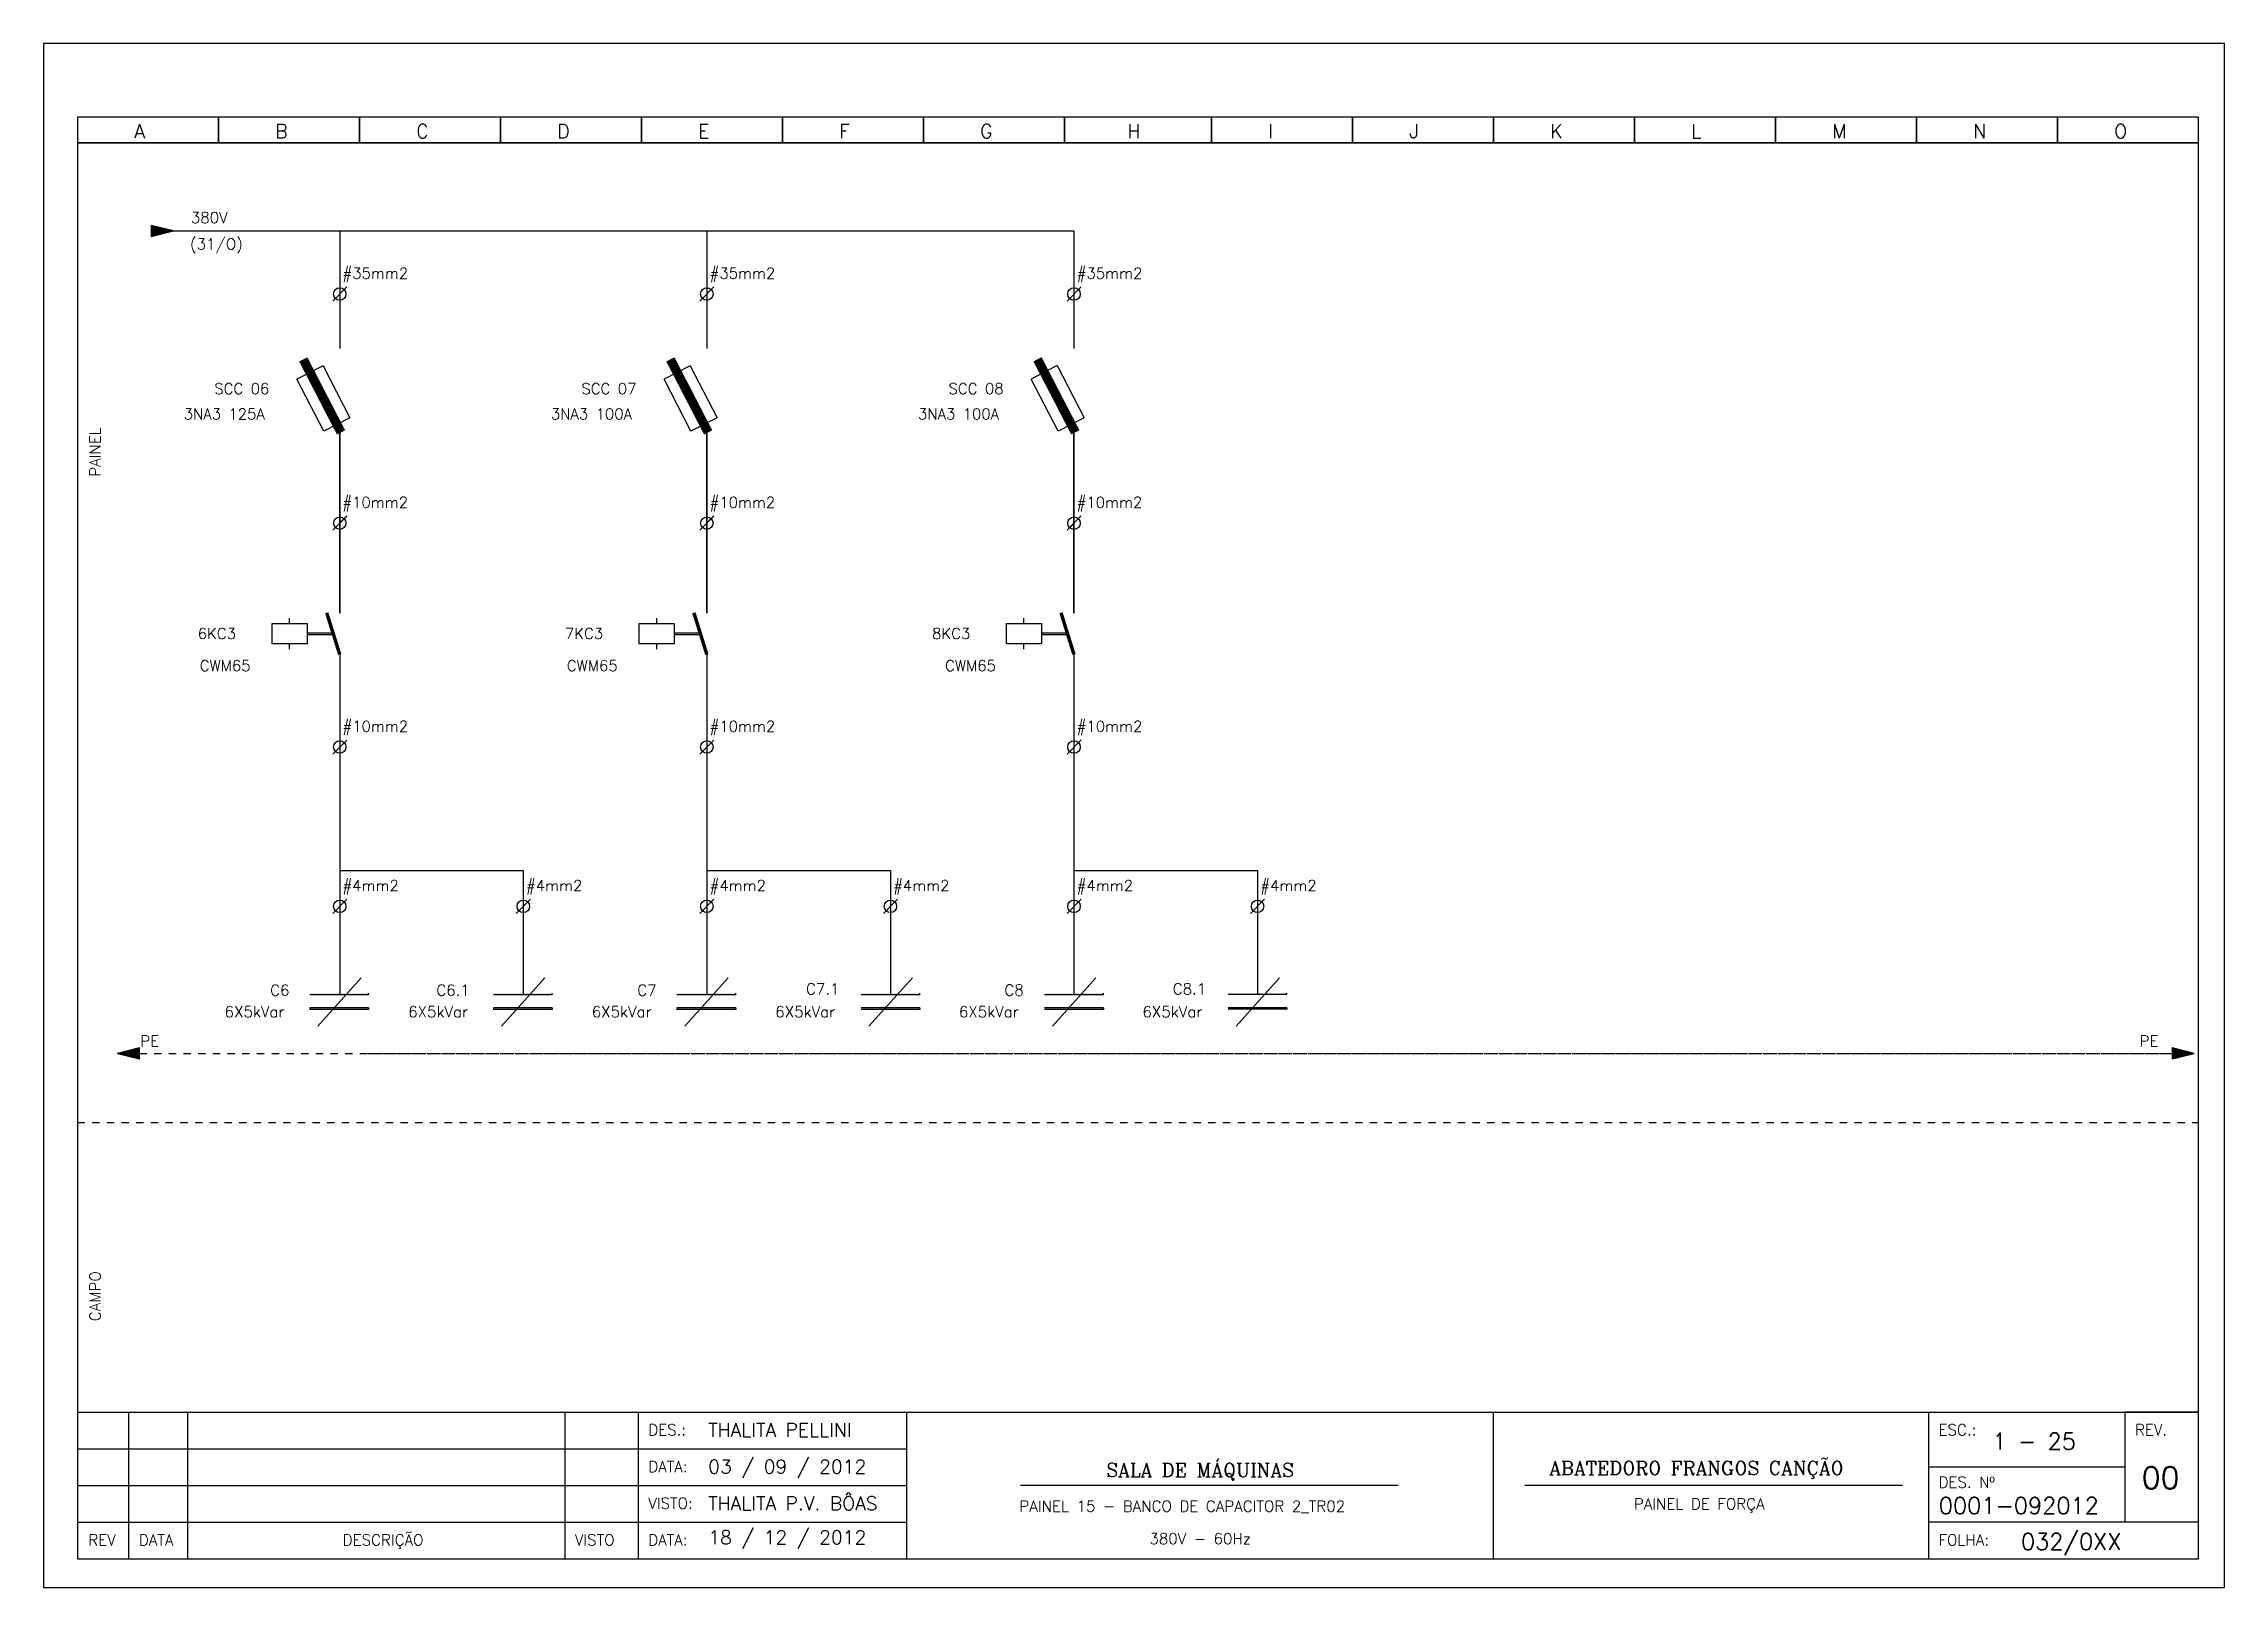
# Model space of a CAD drawing. Header units: millimetres. Extents: x 1974 to 2560, y 1429 to 1567.
# Drawn here: x 2231.9 to 2261.6, y 1512.63 to 1533.66 of the extents above; entities that cross this region are included whole.
import ezdxf

# ---------------------------------------------------------------- set-up
doc = ezdxf.new("R2010")
doc.units = ezdxf.units.MM
for name, pattern in [('DASHDOT2', [0.5, 0.25, -0.125, 0, -0.125]), ('DASHED', [0.75, 0.5, -0.25]), ('HIDDEN2', [0.1875, 0.125, -0.0625])]:
    doc.linetypes.add(name, pattern=pattern)
for name, color, linetype in [('ALIMENTAÇÃO', 6, 'Continuous'), ('CONECTOR_SAK', 2, 'Continuous'), ('DISJUNTOR', 5, 'Continuous'), ('EQUIPAMENTOS', 5, 'Continuous'), ('linhas', 6, 'Continuous'), ('MARGEM', 1, 'Continuous'), ('PAINEL', 7, 'Continuous'), ('TERRA', 3, 'DASHED'), ('TEXTO', 4, 'Continuous'), ('TEXTO_2', 5, 'Continuous'), ('TIMBRE', 7, 'Continuous')]:
    doc.layers.add(name, color=color, linetype=linetype)
doc.styles.add('REGUA60', font='romans.shx', dxfattribs={"height": 2})
doc.styles.add('ROMANC', font='romanc.shx', dxfattribs={"height": 0.55})
doc.styles.add('ROMANS', font='romans.shx', dxfattribs={"height": 37})

msp = doc.modelspace()

# ---------------------------------------------------------------- texts
at = {"style": 'ROMANS'}
for s, p in [('ESC.:', (2257.708, 1514.705)), ('REV.', (2260.384, 1514.705)), ('DES. Nº', (2257.708, 1513.992)), ('PAINEL 15 - BANCO DE CAPACITOR 2_TR02', (2245.191, 1513.665)), ('PAINEL DE FORÇA', (2253.559, 1513.696)), ('380V - 60Hz', (2246.961, 1513.223)), ('FOLHA:', (2257.708, 1513.205))]:
    msp.add_text(s, height=0.15, dxfattribs=at).set_placement(p)
at = {"layer": 'TEXTO'}
for s, height, style, p in [('A', 0.188, 'ROMANS', (2233.136, 1532.372)), ('B', 0.188, 'ROMANS', (2235.056, 1532.372)), ('C', 0.188, 'ROMANS', (2236.976, 1532.372)), ('D', 0.188, 'ROMANS', (2238.896, 1532.372)), ('E', 0.188, 'ROMANS', (2240.816, 1532.372)), ('F', 0.188, 'ROMANS', (2242.736, 1532.372)), ('G', 0.188, 'ROMANS', (2244.656, 1532.372)), ('H', 0.188, 'ROMANS', (2246.66, 1532.372)), ('I', 0.188, 'ROMANS', (2248.58, 1532.372)), ('J', 0.188, 'ROMANS', (2250.5, 1532.372)), ('K', 0.188, 'ROMANS', (2252.42, 1532.372)), ('L', 0.188, 'ROMANS', (2254.34, 1532.372)), ('M', 0.188, 'ROMANS', (2256.26, 1532.372)), ('N', 0.188, 'ROMANS', (2258.18, 1532.372)), ('O', 0.188, 'ROMANS', (2260.1, 1532.372)), ('380V', 0.15, 'ROMANS', (2233.906, 1531.215)), ('(31/O)', 0.15, 'ROMANS', (2233.895, 1530.855)), ('#35mm2', 0.148, 'ROMANS', (2235.971, 1530.458)), ('#35mm2', 0.148, 'ROMANS', (2240.971, 1530.458)), ('#35mm2', 0.148, 'ROMANS', (2245.971, 1530.458)), ('SCC 06', 0.148, 'ROMANS', (2234.226, 1528.886)), ('SCC 07', 0.148, 'ROMANS', (2239.226, 1528.886)), ('SCC 08', 0.148, 'ROMANS', (2244.226, 1528.887)), ('3NA3 125A', 0.148, 'ROMANS', (2233.81, 1528.542)), ('3NA3 100A', 0.148, 'ROMANS', (2238.81, 1528.542)), ('3NA3 100A', 0.148, 'ROMANS', (2243.81, 1528.542)), ('#10mm2', 0.148, 'ROMANS', (2235.97, 1527.338)), ('#10mm2', 0.148, 'ROMANS', (2240.97, 1527.338)), ('#10mm2', 0.148, 'ROMANS', (2245.97, 1527.338)), ('6KC3', 0.148, 'ROMANS', (2234.001, 1525.552)), ('7KC3', 0.148, 'ROMANS', (2239.001, 1525.552)), ('8KC3', 0.148, 'ROMANS', (2244.001, 1525.552)), ('CWM65', 0.148, 'ROMANS', (2234.028, 1525.113)), ('CWM65', 0.148, 'ROMANS', (2239.028, 1525.113)), ('CWM65', 0.148, 'ROMANS', (2244.179, 1525.113)), ('#10mm2', 0.148, 'ROMANS', (2235.971, 1524.288)), ('#10mm2', 0.148, 'ROMANS', (2240.971, 1524.288)), ('#10mm2', 0.148, 'ROMANS', (2245.971, 1524.288)), ('#4mm2', 0.148, 'ROMANS', (2235.971, 1522.119)), ('#4mm2', 0.148, 'ROMANS', (2238.471, 1522.119)), ('#4mm2', 0.148, 'ROMANS', (2240.971, 1522.119)), ('#4mm2', 0.148, 'ROMANS', (2243.471, 1522.119)), ('#4mm2', 0.148, 'ROMANS', (2245.971, 1522.119)), ('#4mm2', 0.148, 'ROMANS', (2248.471, 1522.119)), ('C6', 0.15, 'REGUA60', (2234.986, 1520.692)), ('C6.1', 0.15, 'REGUA60', (2237.25, 1520.692)), ('C7', 0.15, 'REGUA60', (2239.986, 1520.692)), ('C7.1', 0.15, 'REGUA60', (2242.284, 1520.71)), ('C8', 0.15, 'REGUA60', (2244.986, 1520.693)), ('C8.1', 0.15, 'REGUA60', (2247.279, 1520.711)), ('6X5kVar', 0.15, 'REGUA60', (2234.366, 1520.399)), ('6X5kVar', 0.15, 'REGUA60', (2236.866, 1520.399)), ('6X5kVar', 0.15, 'REGUA60', (2239.366, 1520.399)), ('6X5kVar', 0.15, 'REGUA60', (2241.866, 1520.399)), ('6X5kVar', 0.15, 'REGUA60', (2244.366, 1520.399)), ('6X5kVar', 0.15, 'REGUA60', (2246.866, 1520.399)), ('PE', 0.15, 'ROMANS', (2233.219, 1520)), ('PE', 0.15, 'ROMANS', (2260.446, 1520)), ('THALITA PELLINI', 0.1875, 'ROMANS', (2240.952, 1514.685)), ('03 / 09 / 2012', 0.1875, 'ROMANS', (2240.952, 1514.185)), ('THALITA P.V. BÔAS', 0.1875, 'ROMANS', (2240.952, 1513.685)), ('18 / 12 / 2012', 0.1875, 'ROMANS', (2240.952, 1513.222))]:
    msp.add_text(s, height=height, dxfattribs=dict(at, style=style)).set_placement(p)
at = {"layer": 'TEXTO', "style": 'REGUA60'}
for s, p in [('PAINEL', (2232.678, 1527.76)), ('CAMPO', (2232.678, 1516.259))]:
    msp.add_text(s, height=0.15, rotation=90, dxfattribs=at).set_placement(p)
at = {"layer": 'TEXTO', "color": 150, "style": 'ROMANS'}
for s, height, p in [('DES.:', 0.15, (2240.137, 1514.705)), ('1 - 25', 0.225, (2258.442, 1514.512)), ('DATA:', 0.15, (2240.137, 1514.205)), ('00', 0.3, (2260.475, 1513.978)), ('VISTO:', 0.15, (2240.137, 1513.705)), ('0001-092012', 0.225, (2257.712, 1513.636)), ('REV', 0.15, (2232.511, 1513.205)), ('DATA', 0.15, (2233.199, 1513.205)), ('DESCRIÇÃO', 0.15, (2235.975, 1513.205)), ('VISTO', 0.15, (2239.137, 1513.205)), ('DATA:', 0.15, (2240.137, 1513.205)), ('032/0XX', 0.225, (2258.831, 1513.146))]:
    msp.add_text(s, height=height, dxfattribs=at).set_placement(p)
at = {"layer": 'TEXTO_2', "style": 'ROMANC'}
for s, p in [('SALA DE MÁQUINAS', (2246.373, 1514.138)), ('ABATEDORO FRANGOS CANÇÃO', (2252.405, 1514.166))]:
    msp.add_text(s, height=0.1875, dxfattribs=at).set_placement(p)

# ---------------------------------------------------------------- hatches: boundary and pattern name
at = {"layer": 'EQUIPAMENTOS'}
msp.add_hatch(color=256, dxfattribs=at).paths.add_polyline_path([(2233.668, 1531.109), (2233.368, 1531.184), (2233.368, 1531.034)])
h = msp.add_hatch(color=256, dxfattribs=at)
h.paths.add_polyline_path([(2236.327, 1520.526), (2235.527, 1520.526), (2235.527, 1520.506), (2236.327, 1520.506)])
h.paths.add_polyline_path([(2236.327, 1520.726), (2235.527, 1520.726), (2235.527, 1520.706), (2236.327, 1520.706)])
h = msp.add_hatch(color=256, dxfattribs=at)
h.paths.add_polyline_path([(2236.327, 1520.526), (2235.527, 1520.526), (2235.527, 1520.506), (2236.327, 1520.506)])
h.paths.add_polyline_path([(2236.327, 1520.726), (2235.527, 1520.726), (2235.527, 1520.706), (2236.327, 1520.706)])
h = msp.add_hatch(color=256, dxfattribs=at)
h.paths.add_polyline_path([(2238.827, 1520.526), (2238.027, 1520.526), (2238.027, 1520.506), (2238.827, 1520.506)])
h.paths.add_polyline_path([(2238.827, 1520.726), (2238.027, 1520.726), (2238.027, 1520.706), (2238.827, 1520.706)])
h = msp.add_hatch(color=256, dxfattribs=at)
h.paths.add_polyline_path([(2238.827, 1520.526), (2238.027, 1520.526), (2238.027, 1520.506), (2238.827, 1520.506)])
h.paths.add_polyline_path([(2238.827, 1520.726), (2238.027, 1520.726), (2238.027, 1520.706), (2238.827, 1520.706)])
h = msp.add_hatch(color=256, dxfattribs=at)
h.paths.add_polyline_path([(2241.327, 1520.526), (2240.527, 1520.526), (2240.527, 1520.506), (2241.327, 1520.506)])
h.paths.add_polyline_path([(2241.327, 1520.726), (2240.527, 1520.726), (2240.527, 1520.706), (2241.327, 1520.706)])
h = msp.add_hatch(color=256, dxfattribs=at)
h.paths.add_polyline_path([(2241.327, 1520.526), (2240.527, 1520.526), (2240.527, 1520.506), (2241.327, 1520.506)])
h.paths.add_polyline_path([(2241.327, 1520.726), (2240.527, 1520.726), (2240.527, 1520.706), (2241.327, 1520.706)])
h = msp.add_hatch(color=256, dxfattribs=at)
h.paths.add_polyline_path([(2243.834, 1520.526), (2243.034, 1520.526), (2243.034, 1520.506), (2243.834, 1520.506)])
h.paths.add_polyline_path([(2243.834, 1520.726), (2243.034, 1520.726), (2243.034, 1520.706), (2243.834, 1520.706)])
h = msp.add_hatch(color=256, dxfattribs=at)
h.paths.add_polyline_path([(2243.834, 1520.526), (2243.034, 1520.526), (2243.034, 1520.506), (2243.834, 1520.506)])
h.paths.add_polyline_path([(2243.834, 1520.726), (2243.034, 1520.726), (2243.034, 1520.706), (2243.834, 1520.706)])
h = msp.add_hatch(color=256, dxfattribs=at)
h.paths.add_polyline_path([(2246.334, 1520.526), (2245.534, 1520.526), (2245.534, 1520.506), (2246.334, 1520.506)])
h.paths.add_polyline_path([(2246.334, 1520.726), (2245.534, 1520.726), (2245.534, 1520.706), (2246.334, 1520.706)])
h = msp.add_hatch(color=256, dxfattribs=at)
h.paths.add_polyline_path([(2246.334, 1520.526), (2245.534, 1520.526), (2245.534, 1520.506), (2246.334, 1520.506)])
h.paths.add_polyline_path([(2246.334, 1520.726), (2245.534, 1520.726), (2245.534, 1520.706), (2246.334, 1520.706)])
h = msp.add_hatch(color=256, dxfattribs=at)
h.paths.add_polyline_path([(2248.834, 1520.527), (2248.034, 1520.527), (2248.034, 1520.507), (2248.834, 1520.507)])
h.paths.add_polyline_path([(2248.834, 1520.727), (2248.034, 1520.727), (2248.034, 1520.707), (2248.834, 1520.707)])
h = msp.add_hatch(color=256, dxfattribs=at)
h.paths.add_polyline_path([(2248.834, 1520.527), (2248.034, 1520.527), (2248.034, 1520.507), (2248.834, 1520.507)])
h.paths.add_polyline_path([(2248.834, 1520.727), (2248.034, 1520.727), (2248.034, 1520.707), (2248.834, 1520.707)])
at = {"layer": 'TERRA'}
h = msp.add_hatch(dxfattribs=at)
h.set_pattern_fill('ANSI31', color=256, scale=0.004, angle=180, style=0)
h.set_pattern_definition([(225, (2290.1614149, 1568.52584864), (0.0003535533906, -0.0003535533906), [])])
h.paths.add_polyline_path([(2232.907, 1519.906), (2233.207, 1519.906), (2233.207, 1519.981)])
h.paths.add_polyline_path([(2233.207, 1519.831), (2233.207, 1519.906), (2232.907, 1519.906)])
h = msp.add_hatch(dxfattribs=at)
h.set_pattern_fill('ANSI31', color=256, scale=0.004, style=0)
h.set_pattern_definition([(45, (2203.9369607, 1471.2862611), (-0.0003535533906, 0.0003535533906), [])])
h.paths.add_polyline_path([(2261.191, 1519.906), (2260.891, 1519.906), (2260.891, 1519.831)])
h.paths.add_polyline_path([(2260.891, 1519.981), (2260.891, 1519.906), (2261.191, 1519.906)])

# ---------------------------------------------------------------- linework, layer by layer
msp.add_line((2261.247, 1515.022), (2260.247, 1515.022))
at = {"layer": 'ALIMENTAÇÃO', "color": 6}
for p, q in [((2235.934, 1531.109), (2235.934, 1529.505)), ((2235.934, 1531.109), (2235.934, 1529.505)), ((2240.934, 1531.11), (2240.934, 1529.505)), ((2240.934, 1531.11), (2240.934, 1529.505)), ((2245.934, 1531.11), (2245.934, 1529.506)), ((2245.934, 1531.11), (2245.934, 1529.506)), ((2235.934, 1528.49), (2235.934, 1525.902)), ((2235.934, 1528.49), (2235.934, 1525.902)), ((2240.934, 1528.49), (2240.934, 1525.902)), ((2245.934, 1528.491), (2245.934, 1525.903)), ((2235.934, 1525.339), (2235.934, 1520.706)), ((2240.934, 1525.339), (2240.934, 1520.706)), ((2245.934, 1525.34), (2245.934, 1520.706)), ((2238.434, 1522.399), (2238.434, 1520.706)), ((2243.434, 1522.399), (2243.434, 1520.706)), ((2248.434, 1522.399), (2248.434, 1520.707))]:
    msp.add_line(p, q, dxfattribs=at)
at = {"layer": 'ALIMENTAÇÃO'}
for p, q in [((2235.934, 1522.399), (2238.434, 1522.399)), ((2240.934, 1522.399), (2243.434, 1522.399)), ((2245.934, 1522.399), (2248.434, 1522.399))]:
    msp.add_line(p, q, dxfattribs=at)
at = {"layer": 'CONECTOR_SAK'}
for p, q in [((2236.03, 1530.346), (2235.839, 1530.153)), ((2236.03, 1530.346), (2235.839, 1530.153)), ((2241.03, 1530.346), (2240.839, 1530.153)), ((2241.03, 1530.346), (2240.839, 1530.153)), ((2246.03, 1530.346), (2245.839, 1530.153)), ((2246.03, 1530.346), (2245.839, 1530.153)), ((2236.029, 1527.226), (2235.839, 1527.033)), ((2236.029, 1527.226), (2235.839, 1527.033)), ((2236.029, 1527.225), (2235.839, 1527.032)), ((2236.029, 1527.225), (2235.839, 1527.032)), ((2241.029, 1527.226), (2240.839, 1527.033)), ((2241.029, 1527.226), (2240.839, 1527.033)), ((2241.029, 1527.225), (2240.839, 1527.032)), ((2241.029, 1527.225), (2240.839, 1527.032)), ((2246.029, 1527.226), (2245.839, 1527.033)), ((2246.029, 1527.226), (2245.839, 1527.033)), ((2246.029, 1527.225), (2245.839, 1527.032)), ((2246.029, 1527.225), (2245.839, 1527.032)), ((2236.03, 1524.175), (2235.839, 1523.983)), ((2236.03, 1524.175), (2235.839, 1523.983)), ((2241.03, 1524.175), (2240.839, 1523.983)), ((2241.03, 1524.175), (2240.839, 1523.983)), ((2246.03, 1524.176), (2245.839, 1523.983)), ((2246.03, 1524.176), (2245.839, 1523.983)), ((2236.03, 1522.006), (2235.839, 1521.813)), ((2236.03, 1522.006), (2235.839, 1521.813)), ((2238.53, 1522.006), (2238.339, 1521.813)), ((2238.53, 1522.006), (2238.339, 1521.813)), ((2241.03, 1522.006), (2240.839, 1521.813)), ((2241.03, 1522.006), (2240.839, 1521.813)), ((2243.53, 1522.006), (2243.339, 1521.813)), ((2243.53, 1522.006), (2243.339, 1521.813)), ((2246.03, 1522.006), (2245.839, 1521.814)), ((2246.03, 1522.006), (2245.839, 1521.814)), ((2248.53, 1522.007), (2248.339, 1521.814)), ((2248.53, 1522.007), (2248.339, 1521.814))]:
    msp.add_line(p, q, dxfattribs=at)
for centre in [(2235.934, 1530.249), (2235.934, 1530.249), (2240.934, 1530.249), (2240.934, 1530.249), (2245.934, 1530.249), (2245.934, 1530.249), (2235.934, 1527.128), (2235.934, 1527.128), (2235.934, 1527.129), (2235.934, 1527.129), (2240.934, 1527.128), (2240.934, 1527.128), (2240.934, 1527.129), (2240.934, 1527.129), (2245.934, 1527.128), (2245.934, 1527.128), (2245.934, 1527.129), (2245.934, 1527.129), (2235.934, 1524.079), (2235.934, 1524.079), (2240.934, 1524.079), (2240.934, 1524.079), (2245.934, 1524.079), (2245.934, 1524.079), (2235.934, 1521.909), (2235.934, 1521.909), (2238.434, 1521.909), (2238.434, 1521.909), (2240.934, 1521.909), (2240.934, 1521.909), (2243.434, 1521.909), (2243.434, 1521.909), (2245.934, 1521.91), (2245.934, 1521.91), (2248.434, 1521.91), (2248.434, 1521.91)]:
    msp.add_circle(centre, 0.0846, dxfattribs=at)
at = {"layer": 'DISJUNTOR', "const_width": 0.126}
for points in [[(2235.952, 1528.364), (2235.437, 1529.359)], [(2240.952, 1528.364), (2240.437, 1529.359)], [(2245.952, 1528.365), (2245.437, 1529.36)]]:
    msp.add_lwpolyline(points, dxfattribs=at)
at = {"layer": 'EQUIPAMENTOS'}
for p, q in [((2233.668, 1531.109), (2245.934, 1531.109)), ((2235.707, 1529.273), (2235.351, 1529.09)), ((2235.707, 1529.273), (2236.073, 1528.562)), ((2240.707, 1529.273), (2240.351, 1529.09)), ((2240.707, 1529.273), (2241.073, 1528.562)), ((2245.707, 1529.274), (2245.351, 1529.091)), ((2245.707, 1529.274), (2246.073, 1528.563)), ((2235.717, 1528.379), (2235.351, 1529.09)), ((2240.717, 1528.379), (2240.351, 1529.09)), ((2245.717, 1528.38), (2245.351, 1529.091)), ((2236.073, 1528.562), (2235.717, 1528.379)), ((2241.073, 1528.562), (2240.717, 1528.379)), ((2246.073, 1528.563), (2245.717, 1528.38)), ((2235.252, 1525.763), (2235.252, 1525.834)), ((2235.252, 1525.763), (2235.252, 1525.834)), ((2240.252, 1525.763), (2240.252, 1525.835)), ((2240.252, 1525.763), (2240.252, 1525.835)), ((2245.252, 1525.763), (2245.252, 1525.835)), ((2245.252, 1525.763), (2245.252, 1525.835)), ((2235.252, 1525.413), (2235.252, 1525.484)), ((2235.252, 1525.413), (2235.252, 1525.484)), ((2235.49, 1525.633), (2235.842, 1525.633)), ((2235.49, 1525.633), (2235.842, 1525.633)), ((2235.49, 1525.613), (2235.848, 1525.613)), ((2235.49, 1525.613), (2235.848, 1525.613)), ((2240.252, 1525.413), (2240.252, 1525.484)), ((2240.252, 1525.413), (2240.252, 1525.484)), ((2240.49, 1525.634), (2240.842, 1525.634)), ((2240.49, 1525.634), (2240.842, 1525.634)), ((2240.49, 1525.613), (2240.848, 1525.613)), ((2240.49, 1525.613), (2240.848, 1525.613)), ((2245.252, 1525.413), (2245.252, 1525.484)), ((2245.252, 1525.413), (2245.252, 1525.484)), ((2245.49, 1525.634), (2245.842, 1525.634)), ((2245.49, 1525.634), (2245.842, 1525.634)), ((2245.49, 1525.614), (2245.848, 1525.614)), ((2245.49, 1525.614), (2245.848, 1525.614)), ((2236.327, 1520.706), (2235.527, 1520.706)), ((2236.327, 1520.706), (2235.527, 1520.706)), ((2235.635, 1520.276), (2236.226, 1520.935)), ((2235.635, 1520.276), (2236.226, 1520.935)), ((2236.327, 1520.706), (2236.327, 1520.726)), ((2236.327, 1520.706), (2236.327, 1520.726)), ((2238.827, 1520.706), (2238.027, 1520.706)), ((2238.827, 1520.706), (2238.027, 1520.706)), ((2238.135, 1520.276), (2238.726, 1520.935)), ((2238.135, 1520.276), (2238.726, 1520.935)), ((2238.827, 1520.706), (2238.827, 1520.726)), ((2238.827, 1520.706), (2238.827, 1520.726)), ((2241.327, 1520.706), (2240.527, 1520.706)), ((2241.327, 1520.706), (2240.527, 1520.706)), ((2240.635, 1520.276), (2241.226, 1520.935)), ((2240.635, 1520.276), (2241.226, 1520.935)), ((2241.327, 1520.706), (2241.327, 1520.726)), ((2241.327, 1520.706), (2241.327, 1520.726)), ((2243.834, 1520.706), (2243.034, 1520.706)), ((2243.834, 1520.706), (2243.034, 1520.706)), ((2243.142, 1520.276), (2243.733, 1520.935)), ((2243.142, 1520.276), (2243.733, 1520.935)), ((2243.834, 1520.706), (2243.834, 1520.726)), ((2243.834, 1520.706), (2243.834, 1520.726)), ((2246.334, 1520.706), (2245.534, 1520.706)), ((2246.334, 1520.706), (2245.534, 1520.706)), ((2245.642, 1520.277), (2246.233, 1520.935)), ((2245.642, 1520.277), (2246.233, 1520.935)), ((2246.334, 1520.706), (2246.334, 1520.726)), ((2246.334, 1520.706), (2246.334, 1520.726)), ((2248.834, 1520.707), (2248.034, 1520.707)), ((2248.834, 1520.707), (2248.034, 1520.707)), ((2248.142, 1520.277), (2248.733, 1520.936)), ((2248.142, 1520.277), (2248.733, 1520.936)), ((2248.834, 1520.707), (2248.834, 1520.727)), ((2248.834, 1520.707), (2248.834, 1520.727)), ((2236.327, 1520.526), (2235.527, 1520.526)), ((2235.527, 1520.526), (2235.527, 1520.506)), ((2236.327, 1520.526), (2235.527, 1520.526)), ((2235.527, 1520.526), (2235.527, 1520.506)), ((2236.327, 1520.506), (2235.527, 1520.506)), ((2236.327, 1520.506), (2235.527, 1520.506)), ((2236.327, 1520.526), (2236.327, 1520.506)), ((2236.327, 1520.526), (2236.327, 1520.506)), ((2238.827, 1520.526), (2238.027, 1520.526)), ((2238.027, 1520.526), (2238.027, 1520.506)), ((2238.827, 1520.526), (2238.027, 1520.526)), ((2238.027, 1520.526), (2238.027, 1520.506)), ((2238.827, 1520.506), (2238.027, 1520.506)), ((2238.827, 1520.506), (2238.027, 1520.506)), ((2238.827, 1520.526), (2238.827, 1520.506)), ((2238.827, 1520.526), (2238.827, 1520.506)), ((2241.327, 1520.526), (2240.527, 1520.526)), ((2240.527, 1520.526), (2240.527, 1520.506)), ((2241.327, 1520.526), (2240.527, 1520.526)), ((2240.527, 1520.526), (2240.527, 1520.506)), ((2241.327, 1520.506), (2240.527, 1520.506)), ((2241.327, 1520.506), (2240.527, 1520.506)), ((2241.327, 1520.526), (2241.327, 1520.506)), ((2241.327, 1520.526), (2241.327, 1520.506)), ((2243.834, 1520.526), (2243.034, 1520.526)), ((2243.834, 1520.526), (2243.034, 1520.526)), ((2243.834, 1520.506), (2243.034, 1520.506)), ((2243.834, 1520.506), (2243.034, 1520.506)), ((2243.834, 1520.526), (2243.834, 1520.506)), ((2243.834, 1520.526), (2243.834, 1520.506)), ((2246.334, 1520.526), (2245.534, 1520.526)), ((2246.334, 1520.526), (2245.534, 1520.526)), ((2246.334, 1520.506), (2245.534, 1520.506)), ((2246.334, 1520.506), (2245.534, 1520.506)), ((2246.334, 1520.526), (2246.334, 1520.506)), ((2246.334, 1520.526), (2246.334, 1520.506)), ((2248.834, 1520.527), (2248.034, 1520.527)), ((2248.834, 1520.527), (2248.034, 1520.527)), ((2248.834, 1520.507), (2248.034, 1520.507)), ((2248.834, 1520.507), (2248.034, 1520.507)), ((2248.834, 1520.527), (2248.834, 1520.507)), ((2248.834, 1520.527), (2248.834, 1520.507))]:
    msp.add_line(p, q, dxfattribs=at)
msp.add_lwpolyline([(2233.368, 1531.034), (2233.668, 1531.109), (2233.368, 1531.184), (2233.368, 1531.034)], dxfattribs=at)
for points in [[(2235.014, 1525.484), (2235.014, 1525.763), (2235.49, 1525.763), (2235.49, 1525.484)], [(2235.014, 1525.484), (2235.014, 1525.763), (2235.49, 1525.763), (2235.49, 1525.484)], [(2240.014, 1525.484), (2240.014, 1525.763), (2240.49, 1525.763), (2240.49, 1525.484)], [(2240.014, 1525.484), (2240.014, 1525.763), (2240.49, 1525.763), (2240.49, 1525.484)], [(2245.014, 1525.484), (2245.014, 1525.763), (2245.49, 1525.763), (2245.49, 1525.484)], [(2245.014, 1525.484), (2245.014, 1525.763), (2245.49, 1525.763), (2245.49, 1525.484)]]:
    msp.add_lwpolyline(points, close=True, dxfattribs=at)
at = {"layer": 'EQUIPAMENTOS', "const_width": 0.0472}
for points in [[(2235.934, 1525.339), (2235.757, 1525.907)], [(2235.934, 1525.339), (2235.757, 1525.907)], [(2240.934, 1525.339), (2240.757, 1525.908)], [(2240.934, 1525.339), (2240.757, 1525.908)], [(2245.934, 1525.34), (2245.757, 1525.908)], [(2245.934, 1525.34), (2245.757, 1525.908)]]:
    msp.add_lwpolyline(points, dxfattribs=at)
at = {"layer": 'linhas', "color": 6}
for p, q in [((2235.934, 1525.904), (2235.934, 1528.354)), ((2240.934, 1525.903), (2240.934, 1528.354)), ((2240.934, 1525.903), (2240.934, 1528.354)), ((2245.934, 1525.903), (2245.934, 1528.355)), ((2245.934, 1525.903), (2245.934, 1528.355))]:
    msp.add_line(p, q, dxfattribs=at)
at = {"layer": 'MARGEM', "color": 7}
msp.add_lwpolyline([(2231.901, 1512.634), (2261.601, 1512.634), (2261.601, 1533.659), (2231.901, 1533.659)], close=True, dxfattribs=at)
at = {"layer": 'PAINEL', "color": 12, "linetype": 'HIDDEN2', "ltscale": 0.005}
msp.add_line((2232.363, 1518.966), (2261.247, 1518.966), dxfattribs=at)
at = {"layer": 'TERRA', "linetype": 'DASHDOT2', "ltscale": 0.0025}
for p, q in [((2233.207, 1519.906), (2260.891, 1519.906)), ((2233.207, 1519.906), (2260.891, 1519.906)), ((2236.318, 1519.906), (2261.191, 1519.906))]:
    msp.add_line(p, q, dxfattribs=at)
at = {"layer": 'TERRA'}
for points in [[(2233.207, 1519.981), (2232.907, 1519.906), (2233.207, 1519.831), (2233.207, 1519.981)], [(2233.207, 1519.981), (2232.907, 1519.906), (2233.207, 1519.831), (2233.207, 1519.981)], [(2260.891, 1519.831), (2261.191, 1519.906), (2260.891, 1519.981), (2260.891, 1519.831)], [(2260.891, 1519.831), (2261.191, 1519.906), (2260.891, 1519.981), (2260.891, 1519.831)]]:
    msp.add_lwpolyline(points, dxfattribs=at)
at = {"layer": 'TIMBRE', "color": 12}
msp.add_line((2261.247, 1532.659), (2232.363, 1532.659), dxfattribs=at)
at = {"layer": 'TIMBRE'}
for p, q in [((2232.363, 1515.022), (2261.247, 1515.022)), ((2233.063, 1513.022), (2233.063, 1515.022)), ((2233.863, 1513.022), (2233.863, 1515.022)), ((2239.001, 1515.022), (2239.001, 1513.022)), ((2240.001, 1513.022), (2240.001, 1515.022)), ((2243.654, 1515.022), (2243.654, 1513.022)), ((2251.644, 1515.022), (2251.644, 1513.022)), ((2257.572, 1515.022), (2257.572, 1513.022)), ((2260.247, 1515.022), (2260.247, 1513.522)), ((2232.363, 1514.522), (2243.654, 1514.522)), ((2260.247, 1514.272), (2257.572, 1514.272)), ((2232.363, 1514.022), (2243.654, 1514.022)), ((2250.348, 1514.022), (2245.204, 1514.022)), ((2257.219, 1514.022), (2252.076, 1514.022)), ((2232.363, 1513.522), (2243.654, 1513.522)), ((2261.247, 1513.522), (2257.572, 1513.522))]:
    msp.add_line(p, q, dxfattribs=at)
at = {"layer": 'TIMBRE', "color": 12}
for points in [[(2232.363, 1532.309), (2234.283, 1532.309), (2234.283, 1532.659), (2232.363, 1532.659)], [(2234.283, 1532.309), (2236.203, 1532.309), (2236.203, 1532.659), (2234.283, 1532.659)], [(2236.203, 1532.309), (2238.123, 1532.309), (2238.123, 1532.659), (2236.203, 1532.659)], [(2238.123, 1532.309), (2240.043, 1532.309), (2240.043, 1532.659), (2238.123, 1532.659)], [(2240.043, 1532.309), (2241.963, 1532.309), (2241.963, 1532.659), (2240.043, 1532.659)], [(2241.963, 1532.309), (2243.883, 1532.309), (2243.883, 1532.659), (2241.963, 1532.659)], [(2243.883, 1532.309), (2245.803, 1532.309), (2245.803, 1532.659), (2243.883, 1532.659)], [(2245.803, 1532.309), (2247.807, 1532.309), (2247.807, 1532.659), (2245.803, 1532.659)], [(2247.807, 1532.309), (2249.727, 1532.309), (2249.727, 1532.659), (2247.807, 1532.659)], [(2249.727, 1532.309), (2251.647, 1532.309), (2251.647, 1532.659), (2249.727, 1532.659)], [(2251.647, 1532.309), (2253.567, 1532.309), (2253.567, 1532.659), (2251.647, 1532.659)], [(2253.567, 1532.309), (2255.487, 1532.309), (2255.487, 1532.659), (2253.567, 1532.659)], [(2255.487, 1532.309), (2257.407, 1532.309), (2257.407, 1532.659), (2255.487, 1532.659)], [(2257.407, 1532.309), (2259.327, 1532.309), (2259.327, 1532.659), (2257.407, 1532.659)], [(2259.327, 1532.309), (2261.247, 1532.309), (2261.247, 1532.659), (2259.327, 1532.659)], [(2232.363, 1513.022), (2261.247, 1513.022), (2261.247, 1532.309), (2232.363, 1532.309)]]:
    msp.add_lwpolyline(points, close=True, dxfattribs=at)

msp.set_redraw_order([(e.dxf.handle, doc.entitydb.next_handle()) for e in msp.query("TEXT MTEXT ATTDEF DIMENSION ARC_DIMENSION")])  # texts and dimensions are drawn at this point

doc.saveas('drawing.dxf')
